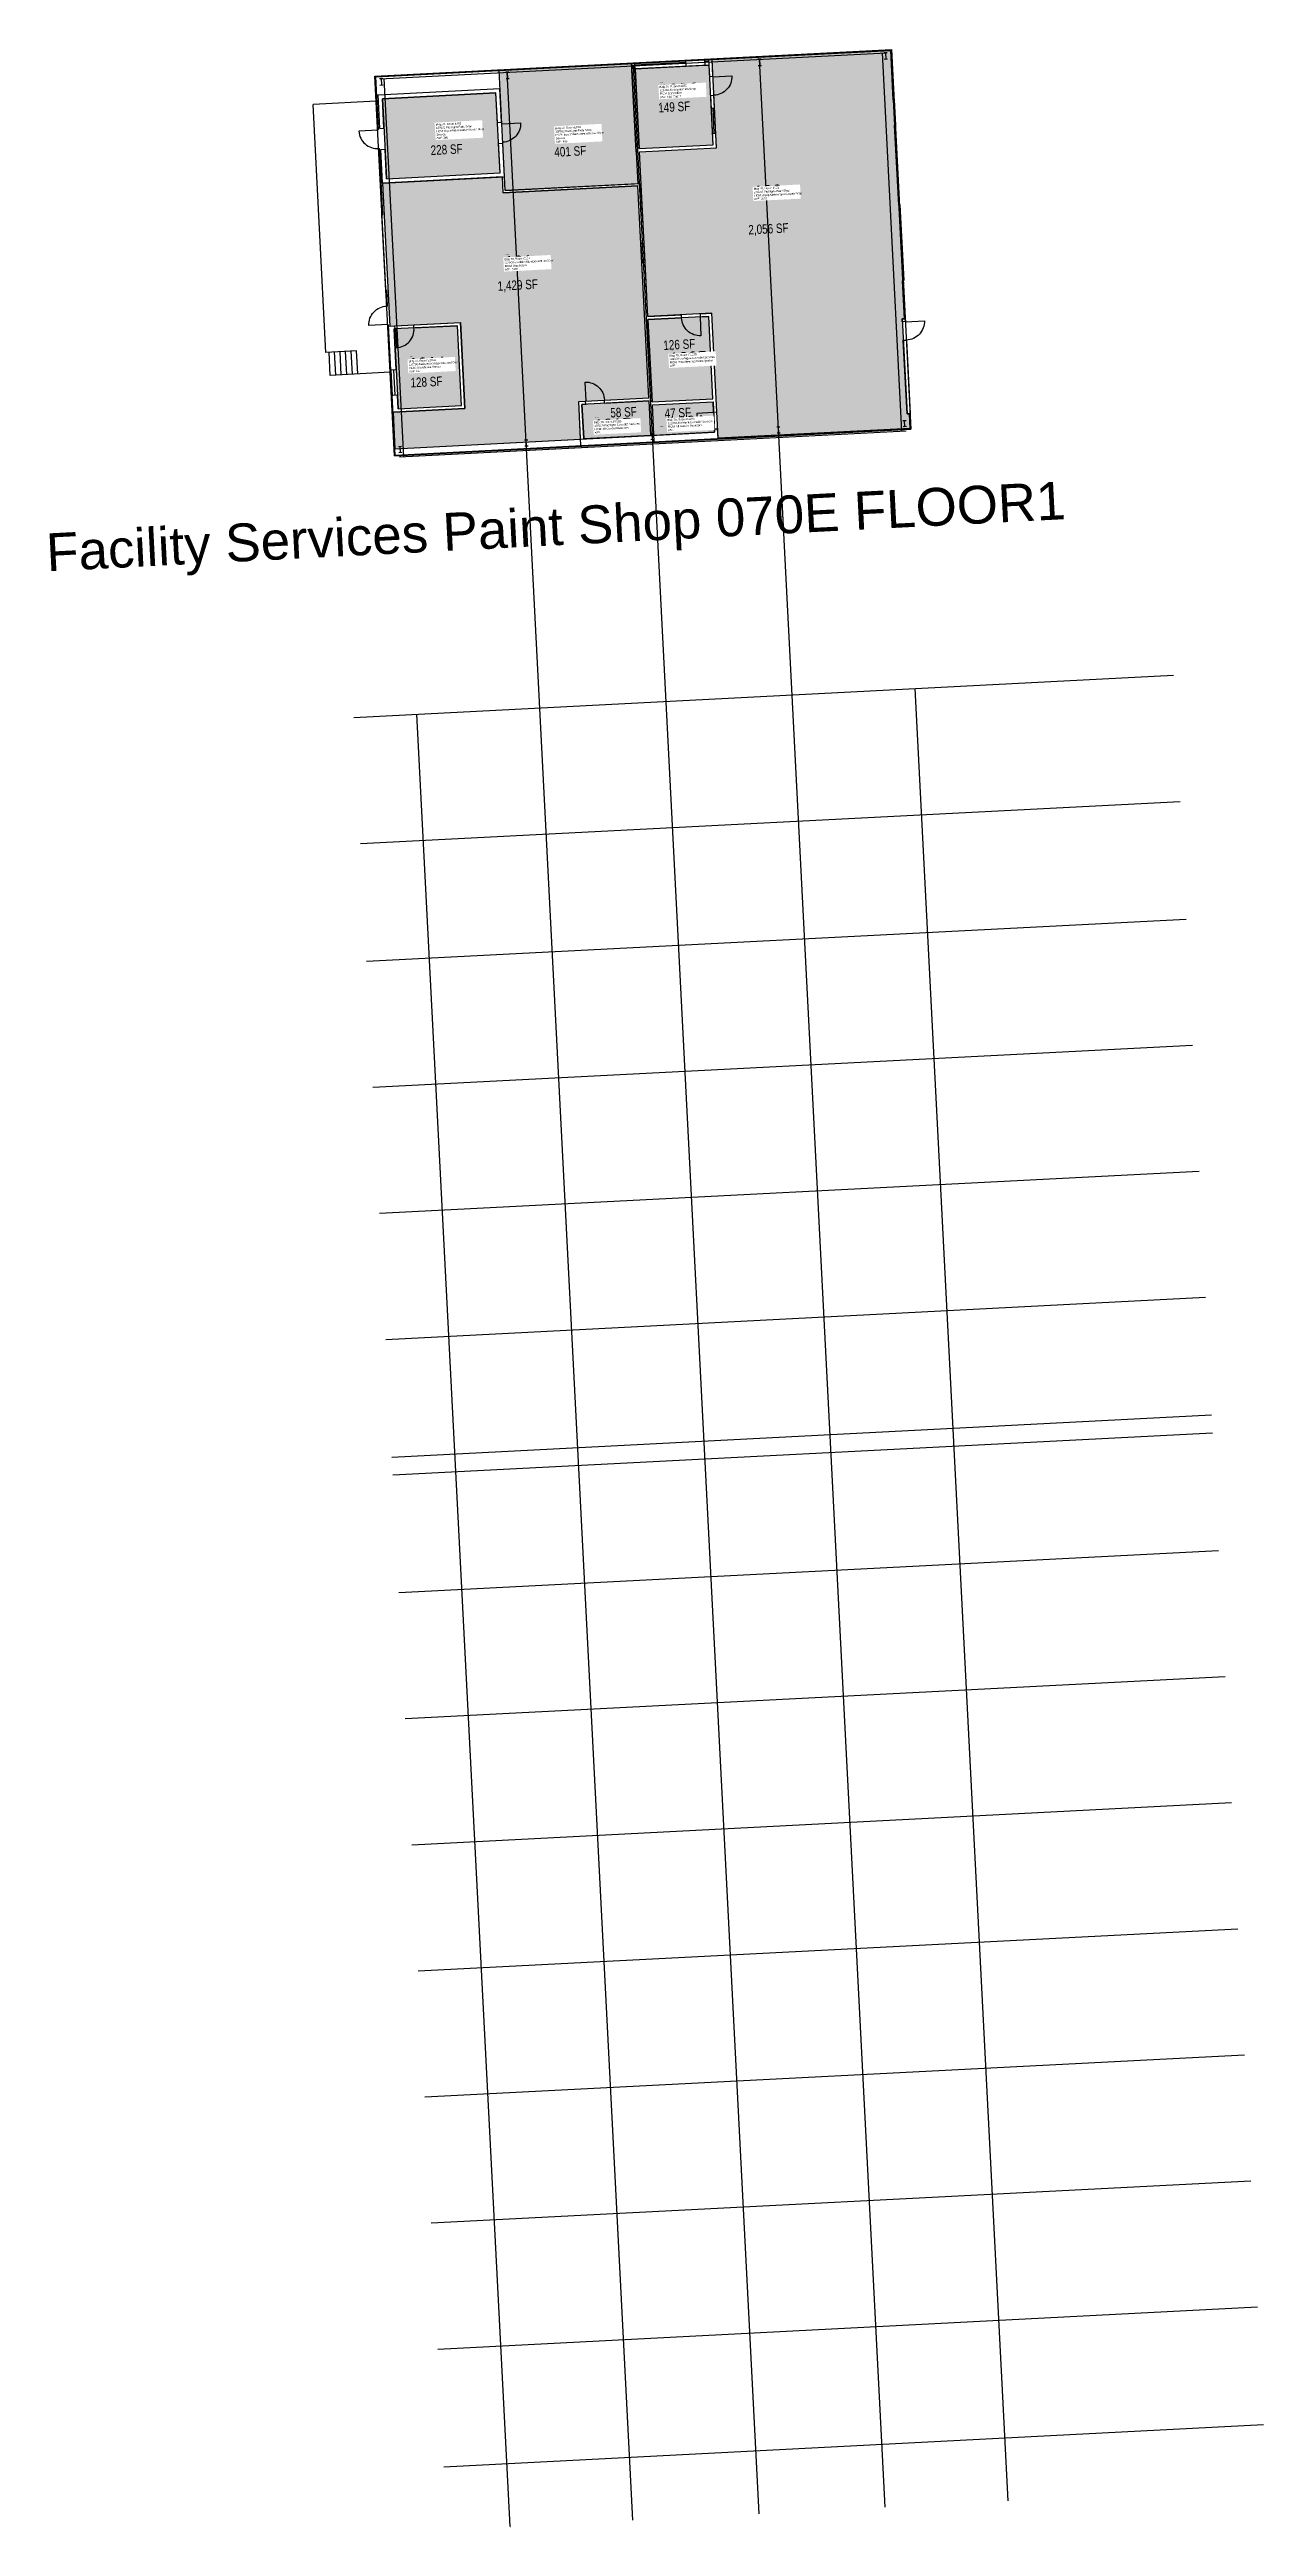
# Model space of a CAD drawing. Header units: inches. Extents: x 69216953 to 69219260, y 27687088 to 27691797.
import ezdxf
from ezdxf.enums import TextEntityAlignment as Align

# ---------------------------------------------------------------- set-up
doc = ezdxf.new("R2010")
doc.units = ezdxf.units.IN
doc.header["$LTSCALE"] = 50
doc.header["$MEASUREMENT"] = 0
doc.layers.get('0').update_dxf_attribs({"linetype": 'CONTINUOUS'})
for name, color, linetype in [('A-COLS', 5, 'CONTINUOUS'), ('A-DOOR', 2, 'CONTINUOUS'), ('A-GLAZ', 1, 'CONTINUOUS'), ('A-GRID', 1, 'CONTINUOUS'), ('A-IDEN-RNUM', 7, 'CONTINUOUS'), ('A-IDEN-SNUM', 4, 'CONTINUOUS'), ('A-IDEN-VNUM', 4, 'CONTINUOUS'), ('A-SITE', 3, 'CONTINUOUS'), ('A-TTLB', 4, 'CONTINUOUS'), ('A-WALL', 5, 'CONTINUOUS'), ('AREA-ASSIGN', 7, 'CONTINUOUS'), ('AREA-GROSS', 1, 'CONTINUOUS'), ('AREA-TEXT', 3, 'CONTINUOUS'), ('Rooms-Category-Color', 7, 'CONTINUOUS'), ('Rooms-College-Color', 7, 'CONTINUOUS'), ('Rooms-Department-Color', 7, 'CONTINUOUS'), ('Rooms-Division-Color', 7, 'CONTINUOUS'), ('Rooms-Information', 7, 'CONTINUOUS')]:
    doc.layers.add(name, color=color, linetype=linetype)
doc.styles.add('CP_AREA', font='arial.ttf', dxfattribs={"height": 15})
doc.styles.add('CP_ROOMVNUMBER', font='arial.ttf', dxfattribs={"width": 0.85, "height": 0.075})
doc.styles.add('CP_TITLE', font='arial.ttf', dxfattribs={"width": 0.85, "height": 0.125})
doc.styles.add('ROOMSNUMBER', font='txt', dxfattribs={"height": 1})

# ---------------------------------------------------------------- blocks, each defined once
blk = doc.blocks.new('column')
for p, q in [((-3, 12), (3, 12)), ((3, 0), (-3, 0)), ((0, 0), (0, 12))]:
    blk.add_line(p, q)

msp = doc.modelspace()

# ---------------------------------------------------------------- hatches: boundary and pattern name
at = {"layer": 'Rooms-Category-Color', "linetype": 'ByBlock', "true_color": 0xe3c5e1}
for points in [[(69217819.1, 27691529), (69217807.4, 27691757.2), (69218059.5, 27691770.2), (69218071.3, 27691542)], [(69218223.8, 27691058.2), (69218211.6, 27691295.8), (69218090.2, 27691289.6), (69218074.1, 27691602.7), (69218220.9, 27691610.2), (69218212.3, 27691778), (69218551.9, 27691795.4), (69218578.1, 27691285.1), (69218573.6, 27691284.9), (69218582.9, 27691104.2), (69218587.4, 27691104.4), (69218588.8, 27691076.4)], [(69217809.4, 27691562.6), (69217801.6, 27691714.4), (69217585.8, 27691703.3), (69217593.6, 27691551.5)], [(69217962.5, 27691056.3), (69217958.8, 27691128.2), (69218092.1, 27691135), (69218071.5, 27691538), (69217815.3, 27691524.8), (69217813.8, 27691554.8), (69217586.1, 27691543.1), (69217600, 27691271.4), (69217609.5, 27691271.9), (69217734.3, 27691278.3), (69217742.7, 27691114.6), (69217605.9, 27691107.5), (69217609.5, 27691038.1)], [(69217736.4, 27691120.2), (69217728.6, 27691272), (69217607.8, 27691265.8), (69217615.6, 27691114)]]:
    msp.add_hatch(color=254, dxfattribs=at).paths.add_polyline_path(points)
at = {"layer": 'Rooms-Category-Color', "linetype": 'ByBlock', "true_color": 0xfa9ba3}
msp.add_hatch(color=241, dxfattribs=at).paths.add_polyline_path([(69218206.9, 27691767.4), (69218066.1, 27691760.2), (69218073.8, 27691608.7), (69218214.6, 27691615.9)])
at = {"layer": 'Rooms-Category-Color', "linetype": 'ByBlock', "true_color": 0xadadad}
for points in [[(69218098.6, 27691127.3), (69218213.9, 27691133.2), (69218205.9, 27691289.5), (69218090.5, 27691283.6)], [(69218092.5, 27691129), (69217965.1, 27691122.5), (69217968.5, 27691057.6), (69218095.8, 27691064.1)], [(69218098.9, 27691121.3), (69218214.2, 27691127.3), (69218217.2, 27691069.3), (69218101.8, 27691063.4)]]:
    msp.add_hatch(color=253, dxfattribs=at).paths.add_polyline_path(points)
at = {"layer": 'Rooms-College-Color', "linetype": 'ByBlock', "true_color": 0x80bc67}
for points in [[(69217819.1, 27691529), (69217807.4, 27691757.2), (69218059.5, 27691770.2), (69218071.3, 27691542)], [(69218206.9, 27691767.4), (69218066.1, 27691760.2), (69218073.8, 27691608.7), (69218214.6, 27691615.9)], [(69218223.8, 27691058.2), (69218211.6, 27691295.8), (69218090.2, 27691289.6), (69218074.1, 27691602.7), (69218220.9, 27691610.2), (69218212.3, 27691778), (69218551.9, 27691795.4), (69218578.1, 27691285.1), (69218573.6, 27691284.9), (69218582.9, 27691104.2), (69218587.4, 27691104.4), (69218588.8, 27691076.4)], [(69217809.4, 27691562.6), (69217801.6, 27691714.4), (69217585.8, 27691703.3), (69217593.6, 27691551.5)], [(69217962.5, 27691056.3), (69217958.8, 27691128.2), (69218092.1, 27691135), (69218071.5, 27691538), (69217815.3, 27691524.8), (69217813.8, 27691554.8), (69217586.1, 27691543.1), (69217600, 27691271.4), (69217609.5, 27691271.9), (69217734.3, 27691278.3), (69217742.7, 27691114.6), (69217605.9, 27691107.5), (69217609.5, 27691038.1)], [(69217736.4, 27691120.2), (69217728.6, 27691272), (69217607.8, 27691265.8), (69217615.6, 27691114)]]:
    msp.add_hatch(color=83, dxfattribs=at).paths.add_polyline_path(points)
at = {"layer": 'Rooms-College-Color', "linetype": 'ByBlock', "true_color": 0xadadad}
for points in [[(69218098.6, 27691127.3), (69218213.9, 27691133.2), (69218205.9, 27691289.5), (69218090.5, 27691283.6)], [(69218092.5, 27691129), (69217965.1, 27691122.5), (69217968.5, 27691057.6), (69218095.8, 27691064.1)], [(69218098.9, 27691121.3), (69218214.2, 27691127.3), (69218217.2, 27691069.3), (69218101.8, 27691063.4)]]:
    msp.add_hatch(color=253, dxfattribs=at).paths.add_polyline_path(points)
at = {"layer": 'Rooms-Department-Color', "linetype": 'ByBlock', "true_color": 0x80bc67}
for points in [[(69217819.1, 27691529), (69217807.4, 27691757.2), (69218059.5, 27691770.2), (69218071.3, 27691542)], [(69218206.9, 27691767.4), (69218066.1, 27691760.2), (69218073.8, 27691608.7), (69218214.6, 27691615.9)], [(69218223.8, 27691058.2), (69218211.6, 27691295.8), (69218090.2, 27691289.6), (69218074.1, 27691602.7), (69218220.9, 27691610.2), (69218212.3, 27691778), (69218551.9, 27691795.4), (69218578.1, 27691285.1), (69218573.6, 27691284.9), (69218582.9, 27691104.2), (69218587.4, 27691104.4), (69218588.8, 27691076.4)], [(69217809.4, 27691562.6), (69217801.6, 27691714.4), (69217585.8, 27691703.3), (69217593.6, 27691551.5)], [(69217962.5, 27691056.3), (69217958.8, 27691128.2), (69218092.1, 27691135), (69218071.5, 27691538), (69217815.3, 27691524.8), (69217813.8, 27691554.8), (69217586.1, 27691543.1), (69217600, 27691271.4), (69217609.5, 27691271.9), (69217734.3, 27691278.3), (69217742.7, 27691114.6), (69217605.9, 27691107.5), (69217609.5, 27691038.1)], [(69217736.4, 27691120.2), (69217728.6, 27691272), (69217607.8, 27691265.8), (69217615.6, 27691114)]]:
    msp.add_hatch(color=83, dxfattribs=at).paths.add_polyline_path(points)
at = {"layer": 'Rooms-Department-Color', "linetype": 'ByBlock', "true_color": 0xacacac}
for points in [[(69218098.6, 27691127.3), (69218213.9, 27691133.2), (69218205.9, 27691289.5), (69218090.5, 27691283.6)], [(69218092.5, 27691129), (69217965.1, 27691122.5), (69217968.5, 27691057.6), (69218095.8, 27691064.1)], [(69218098.9, 27691121.3), (69218214.2, 27691127.3), (69218217.2, 27691069.3), (69218101.8, 27691063.4)]]:
    msp.add_hatch(color=253, dxfattribs=at).paths.add_polyline_path(points)
at = {"layer": 'Rooms-Division-Color', "linetype": 'ByBlock', "true_color": 0x80bc67}
for points in [[(69217819.1, 27691529), (69217807.4, 27691757.2), (69218059.5, 27691770.2), (69218071.3, 27691542)], [(69218206.9, 27691767.4), (69218066.1, 27691760.2), (69218073.8, 27691608.7), (69218214.6, 27691615.9)], [(69218223.8, 27691058.2), (69218211.6, 27691295.8), (69218090.2, 27691289.6), (69218074.1, 27691602.7), (69218220.9, 27691610.2), (69218212.3, 27691778), (69218551.9, 27691795.4), (69218578.1, 27691285.1), (69218573.6, 27691284.9), (69218582.9, 27691104.2), (69218587.4, 27691104.4), (69218588.8, 27691076.4)], [(69217809.4, 27691562.6), (69217801.6, 27691714.4), (69217585.8, 27691703.3), (69217593.6, 27691551.5)], [(69217962.5, 27691056.3), (69217958.8, 27691128.2), (69218092.1, 27691135), (69218071.5, 27691538), (69217815.3, 27691524.8), (69217813.8, 27691554.8), (69217586.1, 27691543.1), (69217600, 27691271.4), (69217609.5, 27691271.9), (69217734.3, 27691278.3), (69217742.7, 27691114.6), (69217605.9, 27691107.5), (69217609.5, 27691038.1)], [(69217736.4, 27691120.2), (69217728.6, 27691272), (69217607.8, 27691265.8), (69217615.6, 27691114)]]:
    msp.add_hatch(color=83, dxfattribs=at).paths.add_polyline_path(points)
at = {"layer": 'Rooms-Division-Color', "linetype": 'ByBlock', "true_color": 0xadadad}
for points in [[(69218098.6, 27691127.3), (69218213.9, 27691133.2), (69218205.9, 27691289.5), (69218090.5, 27691283.6)], [(69218092.5, 27691129), (69217965.1, 27691122.5), (69217968.5, 27691057.6), (69218095.8, 27691064.1)], [(69218098.9, 27691121.3), (69218214.2, 27691127.3), (69218217.2, 27691069.3), (69218101.8, 27691063.4)]]:
    msp.add_hatch(color=253, dxfattribs=at).paths.add_polyline_path(points)

# ---------------------------------------------------------------- linework, layer by layer
at = {"layer": 'A-DOOR'}
for points in [[(69218214, 27691745.1), (69218250, 27691746.9, -0.414214), (69218215.8, 27691710.1, -0.814237)], [(69217576.9, 27691643.7), (69217540.9, 27691641.9, 0.414214), (69217578.7, 27691608.8, 0.814237)], [(69217812.6, 27691655.9), (69217848.5, 27691657.7, -0.414214), (69217814.4, 27691620.9, -0.814237)], [(69217595.9, 27691274.2), (69217559.9, 27691272.4, -0.414214), (69217594.1, 27691309.2, -0.814237)], [(69217610.8, 27691266), (69217612.6, 27691230, 0.414214), (69217645.8, 27691267.8, 0.814237)], [(69218189.4, 27691288.7), (69218191.2, 27691252.7, -0.414214), (69218154.4, 27691286.9, -0.814237)], [(69218579.9, 27691279.6), (69218615.8, 27691281.5, -0.414214), (69218581.7, 27691244.7, -0.814237)], [(69217972.8, 27691128.9), (69217971, 27691164.8, -0.414214), (69218007.8, 27691130.7, -0.814237)], [(69218215.3, 27691106.9), (69218183.3, 27691105.2, 0.414214), (69218216.8, 27691075.8, 0.814237)]]:
    msp.add_lwpolyline(points, format="xyb", dxfattribs=at)
for points in [[(69217584.1, 27691482.9), (69217591.5, 27691339.1)], [(69218569.5, 27691501.5), (69218576.9, 27691357.7)]]:
    msp.add_lwpolyline(points, dxfattribs=at)
at = {"layer": 'A-GLAZ', "linetype": 'ByBlock'}
for p, q in [((69218162.4, 27691775.4), (69218198.4, 27691777.3)), ((69218162.6, 27691771), (69218198.6, 27691772.9)), ((69218162.9, 27691765.1), (69218198.9, 27691767))]:
    msp.add_line(p, q, dxfattribs=at)
at = {"layer": 'A-GLAZ'}
for p, q in [((69218556.7, 27691701.1), (69218559.2, 27691653.1)), ((69218559.9, 27691653.2), (69218557.5, 27691701.1)), ((69218558.2, 27691701.1), (69218560.7, 27691653.2)), ((69217601.8, 27691187.4), (69217604.3, 27691139.5)), ((69217609.8, 27691139.8), (69217607.3, 27691187.7)), ((69217611.8, 27691187.9), (69217614.3, 27691140))]:
    msp.add_line(p, q, dxfattribs=at)
at = {"layer": 'A-GRID'}
for p, q in [((69217581.4, 27691741.5), (69218544.1, 27691790.9)), ((69218301.7, 27687112.3), (69218062.7, 27691766.2)), ((69218541.4, 27687124.7), (69218302.4, 27691778.5)), ((69218573, 27691071.5), (69218536.1, 27691790.5)), ((69217626.3, 27691022.9), (69217589.4, 27691741.9)), ((69218062, 27687100), (69217823.1, 27691753.9)), ((69217618.3, 27691022.4), (69218581, 27691071.9)), ((69217531.6, 27690527.3), (69219089.5, 27690607.3)), ((69218775.1, 27687136.7), (69218598.2, 27690582.1)), ((69217828.3, 27687088), (69217651.4, 27690533.5)), ((69217543.9, 27690287.7), (69219101.8, 27690367.7)), ((69217555.4, 27690064), (69219113.3, 27690144)), ((69217567.7, 27689824.3), (69219125.6, 27689904.3)), ((69217580, 27689584.6), (69219137.9, 27689664.6)), ((69217592.3, 27689344.9), (69219150.2, 27689424.9)), ((69217603.8, 27689121.2), (69219161.7, 27689201.2)), ((69217605.5, 27689087.2), (69219163.5, 27689167.2)), ((69217617, 27688863.5), (69219175, 27688943.5)), ((69217629.3, 27688623.9), (69219187.3, 27688703.9)), ((69217641.6, 27688384.2), (69219199.6, 27688464.2)), ((69217653.9, 27688144.5), (69219211.9, 27688224.5)), ((69217666.2, 27687904.8), (69219224.2, 27687984.8)), ((69217678.5, 27687665.1), (69219236.5, 27687745.1)), ((69217690.9, 27687425.4), (69219248.8, 27687505.4)), ((69217702.3, 27687201.7), (69219260.3, 27687281.7))]:
    msp.add_line(p, q, dxfattribs=at)
at = {"layer": 'A-SITE'}
for p, q in [((69217574.1, 27691698.7), (69217454.2, 27691692.5)), ((69217478.4, 27691221.1), (69217454.2, 27691692.5)), ((69217536.8, 27691224.1), (69217478.4, 27691221.1)), ((69217486.7, 27691177.5), (69217484.4, 27691221.5)), ((69217497.2, 27691178), (69217494.9, 27691222)), ((69217507.6, 27691178.6), (69217505.4, 27691222.5)), ((69217518.1, 27691179.1), (69217515.9, 27691223.1)), ((69217528.6, 27691179.7), (69217526.4, 27691223.6)), ((69217539.1, 27691180.2), (69217536.8, 27691224.1)), ((69217600.5, 27691183.4), (69217486.7, 27691177.5))]:
    msp.add_line(p, q, dxfattribs=at)
at = {"layer": 'A-WALL'}
for p, q in [((69217571.6, 27691746.6), (69218162.3, 27691776.9)), ((69217573.2, 27691745.2), (69218162.4, 27691775.4)), ((69218068.2, 27691602.4), (69218059.5, 27691770.2)), ((69218073.8, 27691608.7), (69218065.5, 27691770.5)), ((69218065.6, 27691768.2), (69218162.5, 27691773.1)), ((69218066.1, 27691760.2), (69218162.9, 27691765.1)), ((69218162.9, 27691765.1), (69218162.3, 27691776.9)), ((69218198.3, 27691778.8), (69218553.3, 27691797)), ((69218198.9, 27691767), (69218198.3, 27691778.8)), ((69218198.4, 27691777.3), (69218551.9, 27691795.4)), ((69218198.5, 27691775), (69218206.5, 27691775.4)), ((69218198.9, 27691767), (69218206.9, 27691767.4)), ((69218208, 27691745.7), (69218206.3, 27691777.7)), ((69218214, 27691746.1), (69218212.3, 27691778)), ((69218556.7, 27691701.1), (69218551.9, 27691795.4)), ((69218558.2, 27691701.1), (69218553.3, 27691797)), ((69217576.8, 27691644.7), (69217571.6, 27691746.6)), ((69217578.3, 27691644.8), (69217573.2, 27691745.2)), ((69217577.4, 27691710.9), (69217809.1, 27691722.8)), ((69217812.4, 27691658.8), (69217809.1, 27691722.8)), ((69218208, 27691745.7), (69218214, 27691746.1)), ((69217580.7, 27691646.9), (69217577.4, 27691710.9)), ((69217585.8, 27691703.3), (69217801.6, 27691714.4)), ((69217588.7, 27691647.4), (69217585.8, 27691703.3)), ((69217804.4, 27691658.4), (69217801.6, 27691714.4)), ((69218209.8, 27691709.8), (69218215.8, 27691710.1)), ((69218214.6, 27691615.9), (69218209.8, 27691709.8)), ((69218211.1, 27691685.8), (69218217.1, 27691686.1)), ((69218216.5, 27691638), (69218214.1, 27691686)), ((69218220.9, 27691610.2), (69218215.8, 27691710.1)), ((69218556.7, 27691701.1), (69218558.2, 27691701.1)), ((69217576.8, 27691644.7), (69217578.3, 27691644.8)), ((69217580.7, 27691646.9), (69217588.7, 27691647.4)), ((69217804.4, 27691658.4), (69217812.4, 27691658.8)), ((69218213.5, 27691637.9), (69218219.5, 27691638.2)), ((69218559.2, 27691653.1), (69218560.7, 27691653.2)), ((69218567, 27691501.3), (69218559.2, 27691653.1)), ((69218568.5, 27691501.4), (69218560.7, 27691653.2)), ((69217578.7, 27691608.8), (69217580.2, 27691608.9)), ((69217585.1, 27691483), (69217578.7, 27691608.8)), ((69217586.6, 27691483), (69217580.2, 27691608.9)), ((69217582.8, 27691607), (69217590.8, 27691607.4)), ((69217586.1, 27691543.1), (69217582.8, 27691607)), ((69217593.6, 27691551.5), (69217590.8, 27691607.4)), ((69217806.5, 27691618.5), (69217814.5, 27691618.9)), ((69217809.4, 27691562.6), (69217806.5, 27691618.5)), ((69217817.8, 27691555), (69217814.5, 27691618.9)), ((69218073.8, 27691608.7), (69218214.6, 27691615.9)), ((69218074.1, 27691602.7), (69218220.9, 27691610.2)), ((69217586.1, 27691543.1), (69217817.8, 27691555)), ((69217593.6, 27691551.5), (69217809.4, 27691562.6)), ((69217815.3, 27691524.8), (69217813.8, 27691554.8)), ((69217815.3, 27691524.8), (69218071.5, 27691538)), ((69217819.1, 27691529), (69217817.8, 27691555)), ((69217819.1, 27691529), (69218077.2, 27691542.3)), ((69218077.1, 27691428.6), (69218071.5, 27691538)), ((69218083.1, 27691428.9), (69218077.2, 27691542.3)), ((69217586.6, 27691483), (69217585.1, 27691483)), ((69218567, 27691501.3), (69218568.5, 27691501.4)), ((69218077.1, 27691428.6), (69218083.1, 27691428.9)), ((69218077.1, 27691428.6), (69218078.9, 27691392.7)), ((69218078.9, 27691392.7), (69218084.9, 27691393)), ((69218092.1, 27691135), (69218078.9, 27691392.7)), ((69218084.9, 27691393), (69218083.1, 27691428.9)), ((69218090.2, 27691289.6), (69218084.9, 27691393)), ((69217594, 27691339.2), (69217592.5, 27691339.1)), ((69217594.1, 27691309.2), (69217592.5, 27691339.1)), ((69217595.6, 27691309.3), (69217594, 27691339.2)), ((69218574.4, 27691357.5), (69218575.9, 27691357.6)), ((69218578.1, 27691285.1), (69218574.4, 27691357.5)), ((69218579.6, 27691285.2), (69218575.9, 27691357.6)), ((69217595.6, 27691309.3), (69217594.1, 27691309.2)), ((69218090.2, 27691289.6), (69218154.1, 27691292.9)), ((69218154.4, 27691286.9), (69218154.1, 27691292.9)), ((69218190.1, 27691294.7), (69218211.6, 27691295.8)), ((69218190.4, 27691288.7), (69218190.1, 27691294.7)), ((69218221.2, 27691108.1), (69218211.6, 27691295.8)), ((69217597.4, 27691273.3), (69217595.9, 27691273.2)), ((69217600.3, 27691187.3), (69217595.9, 27691273.2)), ((69217601.8, 27691187.4), (69217597.4, 27691273.3)), ((69217597.5, 27691271.3), (69217609.5, 27691271.9)), ((69217607.8, 27691265.8), (69217609.8, 27691265.9)), ((69217611.8, 27691187.9), (69217607.8, 27691265.8)), ((69217609.8, 27691265.9), (69217609.5, 27691271.9)), ((69217645.4, 27691273.8), (69217734.3, 27691278.3)), ((69217645.8, 27691267.8), (69217645.4, 27691273.8)), ((69217645.8, 27691267.8), (69217728.6, 27691272)), ((69217736.4, 27691120.2), (69217728.6, 27691272)), ((69217742.7, 27691114.6), (69217734.3, 27691278.3)), ((69218090.5, 27691283.6), (69218154.4, 27691286.9)), ((69218098.6, 27691127.3), (69218090.5, 27691283.6)), ((69218190.4, 27691288.7), (69218205.9, 27691289.5)), ((69218213.9, 27691133.2), (69218205.9, 27691289.5)), ((69218573.6, 27691284.9), (69218579.6, 27691285.2)), ((69218573.8, 27691280.3), (69218573.6, 27691284.9)), ((69218573.8, 27691280.3), (69218579.8, 27691280.6)), ((69218578.1, 27691285.1), (69218579.6, 27691285.2)), ((69218578.1, 27691285.1), (69218579.6, 27691285.2)), ((69218579.6, 27691285.2), (69218579.8, 27691280.6)), ((69218575.7, 27691244.4), (69218581.7, 27691244.7)), ((69218582.9, 27691104.2), (69218575.7, 27691244.4)), ((69218581.7, 27691244.7), (69218588.9, 27691104.6)), ((69217611.8, 27691187.9), (69217600.3, 27691187.3)), ((69217601.8, 27691187.4), (69217603.3, 27691187.5)), ((69217614.3, 27691140), (69217602.8, 27691139.4)), ((69217608.7, 27691024.6), (69217602.8, 27691139.4)), ((69217604.3, 27691139.5), (69217605.8, 27691139.6)), ((69217610.1, 27691026.1), (69217604.3, 27691139.5)), ((69217605.9, 27691107.5), (69217742.7, 27691114.6)), ((69217615.6, 27691114), (69217614.3, 27691140)), ((69217615.6, 27691114), (69217736.4, 27691120.2)), ((69217958.8, 27691128.2), (69217971.8, 27691128.8)), ((69217963.1, 27691044.3), (69217958.8, 27691128.2)), ((69217965.1, 27691122.5), (69217972.1, 27691122.8)), ((69217968.5, 27691057.6), (69217965.1, 27691122.5)), ((69217972.1, 27691122.8), (69217971.8, 27691128.8)), ((69218007.8, 27691130.7), (69218092.1, 27691135)), ((69218008.1, 27691124.7), (69218007.8, 27691130.7)), ((69218008.1, 27691124.7), (69218092.5, 27691129)), ((69218095.8, 27691064.1), (69218092.5, 27691129)), ((69218098.6, 27691127.3), (69218213.9, 27691133.2)), ((69218098.9, 27691121.3), (69218214.2, 27691127.3)), ((69218102.4, 27691051.4), (69218098.9, 27691121.3)), ((69218215.2, 27691107.8), (69218214.2, 27691127.3)), ((69218215.2, 27691107.8), (69218221.2, 27691108.1)), ((69218588.9, 27691104.6), (69218582.9, 27691104.2)), ((69218587.4, 27691104.4), (69218588.9, 27691104.4)), ((69218588.8, 27691076.4), (69218587.4, 27691104.4)), ((69218590.4, 27691075), (69218588.9, 27691104.4)), ((69217608.7, 27691024.6), (69218590.4, 27691075)), ((69217609.5, 27691038.1), (69218217.2, 27691069.3)), ((69217610.1, 27691026.1), (69218588.8, 27691076.4)), ((69217968.5, 27691057.6), (69218095.8, 27691064.1)), ((69218216.8, 27691075.8), (69218222.8, 27691076.1)), ((69218217.2, 27691069.3), (69218216.8, 27691075.8)), ((69218223.8, 27691058.2), (69218222.8, 27691076.1))]:
    msp.add_line(p, q, dxfattribs=at)
at = {"layer": 'A-WALL', "linetype": 'ByBlock'}
msp.add_line((69217828.3, 27687088), (69217829.3, 27687088.1), dxfattribs=at)
msp.add_line((69217828.3, 27687088), (69217829.3, 27687088.1), dxfattribs=at)
at = {"layer": 'AREA-ASSIGN'}
for points in [[(69217819.1, 27691529), (69217807.4, 27691757.2), (69218059.5, 27691770.2), (69218071.3, 27691542)], [(69218206.9, 27691767.4), (69218066.1, 27691760.2), (69218073.8, 27691608.7), (69218214.6, 27691615.9)], [(69218223.8, 27691058.2), (69218211.6, 27691295.8), (69218090.2, 27691289.6), (69218074.1, 27691602.7), (69218220.9, 27691610.2), (69218212.3, 27691778), (69218551.9, 27691795.4), (69218578.1, 27691285.1), (69218573.6, 27691284.9), (69218582.9, 27691104.2), (69218587.4, 27691104.4), (69218588.8, 27691076.4)], [(69217809.4, 27691562.6), (69217801.6, 27691714.4), (69217585.8, 27691703.3), (69217593.6, 27691551.5)], [(69217962.5, 27691056.3), (69217958.8, 27691128.2), (69218092.1, 27691135), (69218071.5, 27691538), (69217815.3, 27691524.8), (69217813.8, 27691554.8), (69217586.1, 27691543.1), (69217600, 27691271.4), (69217609.5, 27691271.9), (69217734.3, 27691278.3), (69217742.7, 27691114.6), (69217605.9, 27691107.5), (69217609.5, 27691038.1)], [(69217736.4, 27691120.2), (69217728.6, 27691272), (69217607.8, 27691265.8), (69217615.6, 27691114)], [(69218098.6, 27691127.3), (69218213.9, 27691133.2), (69218205.9, 27691289.5), (69218090.5, 27691283.6)], [(69218092.5, 27691129), (69217965.1, 27691122.5), (69217968.5, 27691057.6), (69218095.8, 27691064.1)], [(69218098.9, 27691121.3), (69218214.2, 27691127.3), (69218217.2, 27691069.3), (69218101.8, 27691063.4)]]:
    msp.add_lwpolyline(points, close=True, dxfattribs=at)
at = {"layer": 'AREA-GROSS', "linetype": 'ByBlock'}
msp.add_lwpolyline([(69217571.6, 27691746.6), (69218553.3, 27691797), (69218590.4, 27691075), (69217608.7, 27691024.6)], close=True, dxfattribs=at)

# ---------------------------------------------------------------- block references
at = {"layer": 'A-COLS', "xscale": -1, "rotation": 182.9394660426547}
for p in [(69218062.7, 27691766.3), (69218302.4, 27691778.6), (69218542.1, 27691790.9), (69217583.4, 27691741.7), (69217823.1, 27691754)]:
    msp.add_blockref('column', p, dxfattribs=at)
at = {"layer": 'A-COLS', "rotation": 2.939466042654745}
for p in [(69218099.2, 27691055.3), (69218338.9, 27691067.6), (69218578.6, 27691079.9), (69217619.9, 27691030.6), (69217859.6, 27691043)]:
    msp.add_blockref('column', p, dxfattribs=at)

# ---------------------------------------------------------------- texts
at = {"layer": 'A-IDEN-RNUM', "style": 'ROOMSNUMBER', "width": 0.85}
for s, p in [('0103-C0', (69218114.1, 27691733.4)), ('0102-00', (69217689.2, 27691656.8)), ('0104-00', (69217916.1, 27691649.7)), ('0103-00', (69218292.6, 27691510.9)), ('0101-00', (69217819.2, 27691406.9)), ('0101-A0', (69217637.2, 27691213.2)), ('0103-B0', (69218132.8, 27691223.7)), ('0101-B0', (69217989.7, 27691096.7)), ('0103-A0', (69218112.5, 27691079.4))]:
    msp.add_text(s, height=0.96, rotation=2.9395, dxfattribs=at).set_placement(p)
at = {"layer": 'A-IDEN-SNUM', "style": 'ROOMSNUMBER', "width": 0.85}
for s, p in [('0700E103C0', (69218114.1, 27691733.4)), ('0700E10200', (69217689.2, 27691656.8)), ('0700E10400', (69217916.1, 27691649.7)), ('0700E10300', (69218292.6, 27691510.9)), ('0700E10100', (69217819.2, 27691406.9)), ('0700E101A0', (69217637.2, 27691213.2)), ('0700E103B0', (69218132.8, 27691223.7)), ('0700E101B0', (69217989.7, 27691096.7)), ('0700E103A0', (69218112.5, 27691079.4))]:
    msp.add_text(s, height=0.96, rotation=2.9395, dxfattribs=at).set_placement(p)
at = {"layer": 'A-IDEN-VNUM', "style": 'CP_ROOMVNUMBER', "width": 0.85}
for s, p in [('103C', (69218113.6, 27691703.4)), ('102', (69217688.7, 27691626.7)), ('104', (69217915.6, 27691619.7)), ('103', (69218292.6, 27691510.9)), ('101', (69217818.7, 27691376.8)), ('101A', (69217636.7, 27691183.1)), ('103B', (69218132.3, 27691193.6)), ('101B', (69217989.2, 27691066.7)), ('103A', (69218128.6, 27691071.4))]:
    msp.add_text(s, height=27, rotation=2.9395, dxfattribs=at).set_placement(p)
at = {"layer": 'A-TTLB', "style": 'CP_TITLE'}
msp.add_text('Facility Services Paint Shop 070E FLOOR1', height=72, rotation=2.9395, dxfattribs=at).set_placement((69216948.6, 27690804.9))
at = {"layer": 'AREA-TEXT', "linetype": 'ByBlock', "style": 'CP_AREA', "width": 0.75}
for s, p in [('149 SF', (69218140.4, 27691688)), ('228 SF', (69217707.8, 27691607)), ('401 SF', (69217942.8, 27691603.5)), ('2,056 SF', (69218319.5, 27691456.2)), ('1,429 SF', (69217843, 27691349.3)), ('126 SF', (69218150, 27691236.3)), ('128 SF', (69217669.5, 27691165.2)), ('58 SF', (69218044, 27691107.6)), ('47 SF', (69218147.2, 27691106.1))]:
    msp.add_text(s, height=18, rotation=2.9395, dxfattribs=at).set_placement(p, align=Align.MIDDLE_CENTER)

# ---------------------------------------------------------------- next in the draw order: texts
at = {"layer": 'Rooms-Information', "linetype": 'ByBlock', "width": 86.4, "attachment_point": 7, "rotation": 2.9395, "style": 'CP_ROOMVNUMBER', "bg_fill": 3, "box_fill_scale": 1.5, "bg_fill_color": 256, "bg_fill_true_color": 13158600, "bg_fill_transparency": 0}
for s, insert, char_height in [('Bldg.70, Room E103C^M^J128102-FacMgmt-Paint Shop^M^JFICM: Staff Office^M^JASF: 148, Cap: 2', (69218113.6, 27691703.4), 3.857), ('Bldg.70, Room E102^M^J128102-FacMgmt-Paint Shop^M^JFICM: Equip Maintenance/Repair Shop Service^M^JASF: 266', (69217688.7, 27691626.7), 3.8571), ('Bldg.70, Room E104^M^J128102-FacMgmt-Paint Shop^M^JFICM: Equip Maintenance/Repair Shop Service^M^JASF: 435', (69217915.6, 27691619.7), 3.8571), ('Bldg.70, Room E103^M^J128102-FacMgmt-Paint Shop^M^JFICM: Equip Maintenance/Repair Shop^M^JASF: 2055', (69218292.6, 27691510.9), 3.857), ('Bldg.70, Room E101^M^J127000-Facilities Management and Dev^M^JFICM: Warehouse^M^JASF: 1428', (69217818.7, 27691376.8), 3.857), ('Bldg.70, Room E101A^M^J127000-Facilities Management and Dev^M^JFICM: Warehouse Service^M^JASF: 127', (69217636.7, 27691183.1), 3.857), ('Bldg.70, Room E103B^M^J128300-FacMgmt-Custodial Services^M^JFICM: Miscellaneous Unassignable^M^JASF: ', (69218132.3, 27691193.6), 3.8571), ('Bldg.70, Room E101B^M^J128300-FacMgmt-Custodial Services^M^JFICM: All Gender Restroom^M^JASF: ', (69217989.2, 27691066.7), 3.857), ('Bldg.70, Room E103A^M^J128300-FacMgmt-Custodial Services^M^JFICM: All Gender Restroom^M^JASF: ', (69218128.6, 27691071.4), 3.857)]:
    msp.add_mtext(s, dxfattribs=dict(at, insert=insert, char_height=char_height))

doc.saveas('drawing.dxf')
